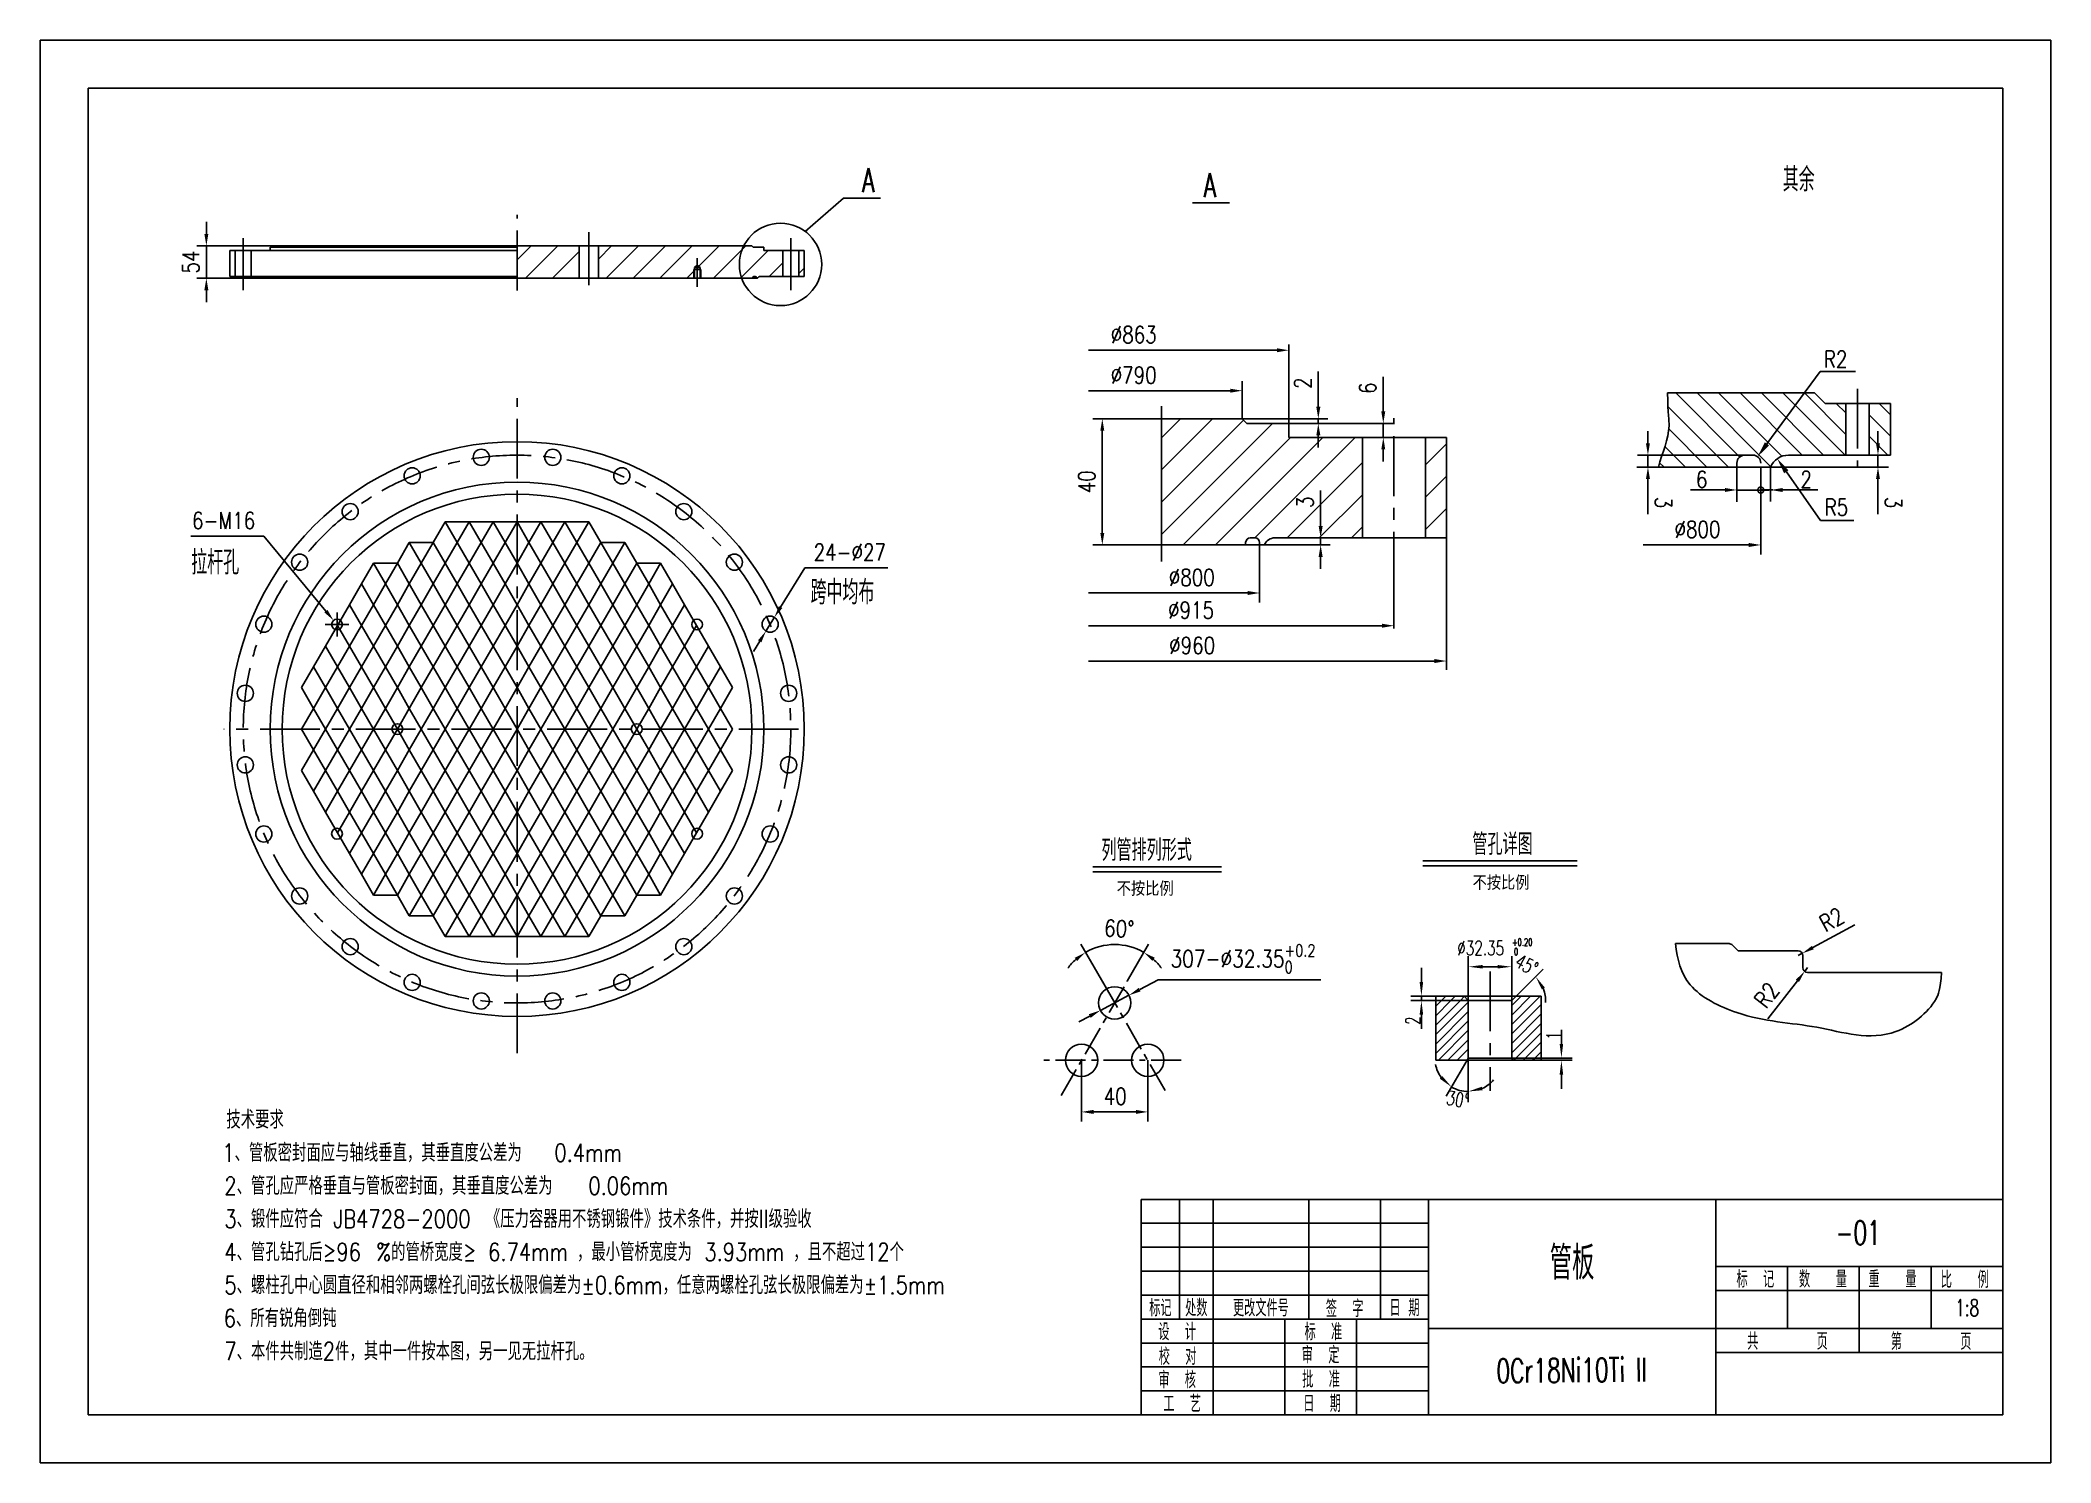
# Model space of a CAD drawing. Header units: millimetres. Extents: x -80 to 3280, y -80 to 2296.
import ezdxf
from ezdxf.enums import TextEntityAlignment as Align

# ---------------------------------------------------------------- set-up
doc = ezdxf.new("R2010")
doc.units = ezdxf.units.MM
doc.header["$LTSCALE"] = 80
doc.linetypes.add('CENT2', pattern=[0.82, 0.6, -0.07, 0.08, -0.07])
doc.linetypes.add('CENTER', pattern=[2, 1.25, -0.25, 0.25, -0.25])
for name, color, linetype in [('1轮廓实线层', 7, 'Continuous'), ('2', 3, 'Continuous'), ('2细线层', 4, 'Continuous'), ('3中心线层', 1, 'CENTER'), ('5剖面线层', 2, 'Continuous'), ('6文字层', 3, 'Continuous'), ('7标注层', 4, 'Continuous'), ('C2', 1, 'CENT2'), ('CEN', 1, 'CENTER'), ('THK', 7, 'Continuous'), ('图框层', 7, 'Continuous')]:
    doc.layers.add(name, color=color, linetype=linetype)
doc.styles.add('HZ', font='txt', dxfattribs={"width": 0.7, "bigfont": 'hztxt'})
doc.styles.add('PC_TEXTSTYLE', font='romans.shx', dxfattribs={"width": 0.8, "bigfont": 'hzfs.shx'})
doc.styles.get("Standard").update_dxf_attribs({"font": 'thenor.shx', "width": 0.707, "bigfont": 'hztxt.shx'})
doc.styles.add('TH_GBDIM', font='romans.shx', dxfattribs={"width": 0.8, "bigfont": 'gbcbig.shx'})
doc.dimstyles.new('TH_GBDIM', dxfattribs={"dimscale": 8, "dimtxt": 3.5, "dimasz": 2.5, "dimexe": 2, "dimexo": 0, "dimgap": 1.5, "dimtad": 1, "dimdec": 1, "dimdsep": 46, "dimtxsty": 'TH_GBDIM', "dimcen": 2.5, "dimclrd": 130, "dimclre": 130, "dimclrt": 3, "dimadec": 0, "dimazin": 2, "dimtfac": 0.714286, "dimtdec": 1, "dimtmove": 0, "dimatfit": 3, "dimfxl": 0, "dimtolj": 1, "dimtzin": 0, "dimlwd": -1, "dimlwe": -1, "dimarcsym": 0})

msp = doc.modelspace()

# ---------------------------------------------------------------- texts
at = {"layer": '2'}
for p in [(1719.07, 866.85), (2313.72, 876.87)]:
    msp.add_text('不按比例', height=23.76, dxfattribs=at).set_placement(p)
for s, height, style, width, p in [('∅32.35', 23.76, 'HZ', 0.7, (2288.05, 767.84)), ('+0.20', 11.88, 'HZ', 0.7, (2379.66, 783.55)), ('0', 11.88, 'HZ', 0.7, (2382.93, 767.89)), ('1、管板密封面应与轴线垂直，其垂直度公差为', 30, 'PC_TEXTSTYLE', 0.8, (224.24, 422.88)), ('0.4mm', 30, 'PC_TEXTSTYLE', 0.8, (779.2, 422.88)), ('2、管孔应严格垂直与管板密封面，其垂直度公差为', 30, 'PC_TEXTSTYLE', 0.8, (227.67, 367.6)), ('0.06mm', 30, 'PC_TEXTSTYLE', 0.8, (835.96, 367.6)), ('3、锻件应符合', 30, 'PC_TEXTSTYLE', 0.8, (227.67, 312.32)), ('JB4728-2000', 30, 'PC_TEXTSTYLE', 0.8, (409.91, 312.32)), ('《压力容器用不锈钢锻件》技术条件，并按II级验收', 30, 'PC_TEXTSTYLE', 0.8, (664.77, 312.32)), ('4、管孔钻孔后≥96', 30, 'PC_TEXTSTYLE', 0.8, (227.67, 257.05)), ('%的管桥宽度≥', 30, 'PC_TEXTSTYLE', 0.8, (481.68, 257.05)), ('6.74mm', 30, 'PC_TEXTSTYLE', 0.8, (668.49, 257.05)), ('，最小管桥宽度为', 30, 'PC_TEXTSTYLE', 0.8, (817.06, 257.05)), ('3.93mm', 30, 'PC_TEXTSTYLE', 0.8, (1029.78, 257.05)), ('，且不超过12个', 30, 'PC_TEXTSTYLE', 0.8, (1178.35, 257.05)), ('5、螺柱孔中心圆直径和相邻两螺栓孔间弦长极限偏差为±0.6mm，任意两螺栓孔弦长极限偏差为±1.5mm', 30, 'PC_TEXTSTYLE', 0.8, (227.67, 201.77))]:
    msp.add_text(s, height=height, dxfattribs=dict(at, style=style, width=width)).set_placement(p)
at = {"layer": '2', "style": 'HZ', "width": 0.7}
for s, rotation, p in [('45°', 331.62065, (2382.07, 749.75)), ('2', 90, (2226.09, 651.36)), ('1', 90, (2461.1, 626.42)), ('30°', 349.76078, (2268.65, 518.53))]:
    msp.add_text(s, height=23.76, rotation=rotation, dxfattribs=at).set_placement(p)
at = {"layer": '2', "char_height": 35.64, "attachment_point": 5}
for s, insert in [('管孔详图', (2363.75, 953.1)), ('列管排列形式', (1769.11, 943.08))]:
    msp.add_mtext(s, dxfattribs=dict(at, insert=insert))
at = {"layer": '5剖面线层', "color": 3, "char_height": 28, "attachment_point": 5, "style": 'TH_GBDIM'}
for s, insert in [('%%c863', (1747.44, 1804.15)), (' %%c790', (1739.68, 1736.63)), ('\\A1; %%c800', (1836.76, 1398.75)), ('\\A1; %%c915', (1835.46, 1344.08)), ('\\A1; %%c960', (1837.38, 1285.11))]:
    msp.add_mtext(s, dxfattribs=dict(at, insert=insert))
at = {"layer": '6文字层', "style": 'PC_TEXTSTYLE'}
for s, height, width, p in [('其余', 40, 0.667, (2832.02, 2043.4)), ('A', 40, 0.667, (1293.68, 2042.06)), ('A', 40, 0.667, (1864.41, 2033.94)), ('拉杆孔', 40, 0.667, (172.41, 1403.59)), ('跨中均布', 40, 0.667, (1207.3, 1353.96)), ('技术要求', 30, 0.8, (231.1, 478.16)), ('6、所有锐角倒钝', 30, 0.8, (226.53, 146.49)), ('7、本件共制造2件，其中一件按本图，另一见无拉杆孔。', 30, 0.8, (227.67, 91.21))]:
    msp.add_text(s, height=height, dxfattribs=dict(at, width=width)).set_placement(p)
at = {"layer": '7标注层', "color": 3, "style": 'TH_GBDIM', "width": 0.8}
for s, p in [('R2', (2900.85, 1749.33)), ('R5', (2902.18, 1502))]:
    msp.add_text(s, height=27.93, dxfattribs=at).set_placement(p)
at = {"layer": '7标注层', "color": 3, "attachment_point": 5, "style": 'TH_GBDIM'}
for s, insert, char_height in [('\\A1;6{}{}', (2696.64, 1562.44), 27.93), ('\\A1;2{}{}', (2871.16, 1562.44), 27.93), (' %%c800', (2681.93, 1478.96), 27.93), ('\\A1;307-%%C32.35{\\H0.7x;\\S+0.2^ 0;}', (1930.15, 761.79), 28.35)]:
    msp.add_mtext(s, dxfattribs=dict(at, insert=insert, char_height=char_height))
at = {"layer": '7标注层', "color": 3, "char_height": 27.93, "attachment_point": 5, "rotation": 270, "style": 'TH_GBDIM'}
for insert in [(2632.7, 1523.75), (3017.12, 1523.75)]:
    msp.add_mtext('\\A1;3{}{}', dxfattribs=dict(at, insert=insert))

# ---------------------------------------------------------------- blocks, each defined once
blk = doc.blocks.new('*D6')
at = {"layer": '7标注层', "color": 130}
for p, q in [((1715.6, 688.2), (1658.9, 786.4)), ((1736.6, 724.4), (1772.3, 786.4))]:
    blk.add_line(p, q, dxfattribs=at)
for start, end in [(60, 120), (131.7852, 143.5705), (36.4295, 48.2148)]:
    blk.add_arc((1715.6, 688.2), 97.4, start, end, dxfattribs=at)
for points in [[(1648.8, 763.5), (1652.7, 758.1), (1666.9, 772.5)], [(1778.6, 758.1), (1782.5, 763.5), (1764.3, 772.5)]]:
    blk.add_solid(points, dxfattribs=at)
at = {"layer": 'Defpoints', "color": 0}
for p in [(1698.7, 784.1), (1736.6, 724.4), (1626.2, 533.3), (1812.9, 519.7), (1819.6, 508.1)]:
    blk.add_point(p, dxfattribs=at)
at = {"layer": '7标注层', "color": 3, "lineweight": 5, "insert": (1723.1, 812.1), "char_height": 28, "attachment_point": 5, "rotation": 356.5624, "style": 'TH_GBDIM'}
blk.add_mtext('\\A1;60°', dxfattribs=at)
blk = doc.blocks.new('*D7')
at = {"layer": '7标注层', "color": 130}
for p, q in [((1660.3, 592.3), (1660.3, 490)), ((1771, 592.3), (1771, 490)), ((1680.3, 506), (1751, 506))]:
    blk.add_line(p, q, dxfattribs=at)
for points in [[(1680.3, 509.4), (1680.3, 502.7), (1660.3, 506)], [(1751, 509.4), (1751, 502.7), (1771, 506)]]:
    blk.add_solid(points, dxfattribs=at)
at = {"layer": 'Defpoints', "color": 0}
for p in [(1660.3, 592.3), (1771, 592.3), (1771, 506)]:
    blk.add_point(p, dxfattribs=at)
at = {"layer": '7标注层', "color": 3, "lineweight": 5, "insert": (1716.5, 532), "char_height": 28, "attachment_point": 5, "style": 'TH_GBDIM'}
blk.add_mtext('\\A1;40', dxfattribs=at)
blk = doc.blocks.new('*D8')
at = {"layer": '5剖面线层', "color": 130}
for p, q in [((197.7, 1972.5), (197.7, 1992.5)), ((324.3, 1952.5), (181.7, 1952.5)), ((197.7, 1952.5), (197.7, 1898.5)), ((324.3, 1898.5), (181.7, 1898.5)), ((197.7, 1878.5), (197.7, 1858.5))]:
    blk.add_line(p, q, dxfattribs=at)
for points in [[(194.3, 1972.5), (201, 1972.5), (197.7, 1952.5)], [(194.3, 1878.5), (201, 1878.5), (197.7, 1898.5)]]:
    blk.add_solid(points, dxfattribs=at)
at = {"layer": 'Defpoints', "color": 0}
for p in [(324.3, 1952.5), (197.7, 1898.5), (324.3, 1898.5)]:
    blk.add_point(p, dxfattribs=at)
at = {"layer": '5剖面线层', "color": 3, "insert": (171.7, 1925.5), "char_height": 28, "attachment_point": 5, "rotation": 90, "style": 'TH_GBDIM'}
blk.add_mtext('\\A1;54', dxfattribs=at)
blk = doc.blocks.new('_DotSmall')
at = {"layer": '1轮廓实线层', "color": 0, "const_width": 0.5}
blk.add_lwpolyline([(-0.0625, 0, 1), (0.0625, 0, 1)], format="xyb", close=True, dxfattribs=at)
blk = doc.blocks.new('*D10')
at = {"layer": '5剖面线层', "color": 130}
for p, q in [((2055.9, 1683.7), (2055.9, 1742.7)), ((1928.6, 1663.7), (2071.9, 1663.7)), ((2006.6, 1655.9), (2071.9, 1655.9)), ((2055.9, 1655.9), (2055.9, 1663.7)), ((2055.9, 1635.9), (2055.9, 1615.9))]:
    blk.add_line(p, q, dxfattribs=at)
for points in [[(2052.6, 1683.7), (2059.3, 1683.7), (2055.9, 1663.7)], [(2052.6, 1635.9), (2059.3, 1635.9), (2055.9, 1655.9)]]:
    blk.add_solid(points, dxfattribs=at)
at = {"layer": 'Defpoints', "color": 0}
for p in [(1928.6, 1663.7), (2006.6, 1655.9), (2055.9, 1663.7)]:
    blk.add_point(p, dxfattribs=at)
at = {"layer": '5剖面线层', "color": 3, "insert": (2029.9, 1723.2), "char_height": 28, "attachment_point": 5, "rotation": 90, "style": 'TH_GBDIM'}
blk.add_mtext('\\A1;2', dxfattribs=at)
blk = doc.blocks.new('*D11')
at = {"layer": '5剖面线层', "color": 130}
for p, q in [((1793.7, 1663.7), (1678.9, 1663.7)), ((1694.9, 1643.7), (1694.9, 1473.1)), ((1793.7, 1453.1), (1678.9, 1453.1))]:
    blk.add_line(p, q, dxfattribs=at)
for points in [[(1691.6, 1643.7), (1698.3, 1643.7), (1694.9, 1663.7)], [(1691.6, 1473.1), (1698.3, 1473.1), (1694.9, 1453.1)]]:
    blk.add_solid(points, dxfattribs=at)
at = {"layer": 'Defpoints', "color": 0}
for p in [(1793.7, 1663.7), (1694.9, 1453.1), (1793.7, 1453.1)]:
    blk.add_point(p, dxfattribs=at)
at = {"layer": '5剖面线层', "color": 3, "insert": (1668.9, 1558.4), "char_height": 28, "attachment_point": 5, "rotation": 90, "style": 'TH_GBDIM'}
blk.add_mtext('\\A1;40', dxfattribs=at)
blk = doc.blocks.new('*D12')
at = {"layer": '5剖面线层', "color": 130}
for p, q in [((2164.5, 1675.9), (2164.5, 1733.8)), ((2071.9, 1655.9), (2180.5, 1655.9)), ((2164.5, 1632.5), (2164.5, 1655.9)), ((2080.7, 1632.5), (2180.5, 1632.5)), ((2164.5, 1612.5), (2164.5, 1592.5))]:
    blk.add_line(p, q, dxfattribs=at)
for points in [[(2161.2, 1675.9), (2167.8, 1675.9), (2164.5, 1655.9)], [(2161.2, 1612.5), (2167.8, 1612.5), (2164.5, 1632.5)]]:
    blk.add_solid(points, dxfattribs=at)
at = {"layer": 'Defpoints', "color": 0}
for p in [(2071.9, 1655.9), (2164.5, 1655.9), (2080.7, 1632.5)]:
    blk.add_point(p, dxfattribs=at)
at = {"layer": '5剖面线层', "color": 3, "insert": (2138.5, 1714.9), "char_height": 28, "attachment_point": 5, "rotation": 90, "style": 'TH_GBDIM'}
blk.add_mtext('\\A1;6', dxfattribs=at)
blk = doc.blocks.new('*D13')
at = {"layer": '7标注层', "color": 130}
for p, q in [((1157.4, 1349.2), (1197.6, 1414.9)), ((1197.6, 1414.9), (1336.5, 1414.9)), ((1132.8, 1309.1), (1146.9, 1332.1)), ((1122.4, 1292.1), (1112, 1275))]:
    blk.add_line(p, q, dxfattribs=at)
for points in [[(1154.5, 1350.9), (1160.2, 1347.5), (1146.9, 1332.1)], [(1119.6, 1293.8), (1125.2, 1290.3), (1132.8, 1309.1)]]:
    blk.add_solid(points, dxfattribs=at)
at = {"layer": 'Defpoints', "color": 0}
for p in [(1146.9, 1332.1), (1132.8, 1309.1)]:
    blk.add_point(p, dxfattribs=at)
at = {"layer": '7标注层', "color": 3, "insert": (1273, 1440.9), "char_height": 28, "attachment_point": 5, "style": 'TH_GBDIM'}
blk.add_mtext('\\A1;24-∅27', dxfattribs=at)
blk = doc.blocks.new('*D14')
at = {"layer": '5剖面线层', "color": 130}
for p, q in [((2059.8, 1484.8), (2059.8, 1543.8)), ((1965.7, 1453.1), (2075.8, 1453.1)), ((1983.6, 1464.8), (2075.8, 1464.8)), ((2059.8, 1453.1), (2059.8, 1464.8)), ((2059.8, 1433.1), (2059.8, 1413.1))]:
    blk.add_line(p, q, dxfattribs=at)
for points in [[(2056.5, 1484.8), (2063.2, 1484.8), (2059.8, 1464.8)], [(2056.5, 1433.1), (2063.2, 1433.1), (2059.8, 1453.1)]]:
    blk.add_solid(points, dxfattribs=at)
at = {"layer": 'Defpoints', "color": 0}
for p in [(1965.7, 1453.1), (1983.6, 1464.8), (2059.8, 1464.8)]:
    blk.add_point(p, dxfattribs=at)
at = {"layer": '5剖面线层', "color": 3, "insert": (2033.8, 1524.3), "char_height": 28, "attachment_point": 5, "rotation": 90, "style": 'TH_GBDIM'}
blk.add_mtext('\\A1;3', dxfattribs=at)
blk = doc.blocks.new('*D15')
at = {"layer": '5剖面线层', "color": 130}
for p, q in [((2952.8, 818.7), (2882.2, 780.4)), ((2857.6, 767), (2864.7, 770.9))]:
    blk.add_line(p, q, dxfattribs=at)
blk.add_solid([(2880.7, 783.3), (2883.8, 777.5), (2864.7, 770.9)], dxfattribs=at)
at = {"layer": 'Defpoints', "color": 0}
for p in [(2857.6, 767), (2864.7, 770.9)]:
    blk.add_point(p, dxfattribs=at)
at = {"layer": '5剖面线层', "color": 3, "insert": (2913.9, 827.2), "char_height": 28, "attachment_point": 5, "rotation": 28.5079, "style": 'TH_GBDIM'}
blk.add_mtext('\\A1;R2', dxfattribs=at)
blk = doc.blocks.new('*D16')
at = {"layer": '5剖面线层', "color": 130}
for p, q in [((2873.6, 747), (2868.7, 740.7)), ((2807.4, 661.4), (2856.5, 724.9))]:
    blk.add_line(p, q, dxfattribs=at)
blk.add_solid([(2853.9, 726.9), (2859.2, 722.9), (2868.7, 740.7)], dxfattribs=at)
at = {"layer": 'Defpoints', "color": 0}
for p in [(2868.7, 740.7), (2873.6, 747)]:
    blk.add_point(p, dxfattribs=at)
at = {"layer": '5剖面线层', "color": 3, "insert": (2805.3, 701.1), "char_height": 28, "attachment_point": 5, "rotation": 52.2963, "style": 'TH_GBDIM'}
blk.add_mtext('\\A1;R2', dxfattribs=at)
blk = doc.blocks.new('*D17')
at = {"layer": '7标注层', "color": 130}
for p, q in [((293.5, 1467.7), (171.6, 1467.7)), ((397.4, 1342.4), (293.5, 1467.7)), ((396, 1320.1), (436, 1320.1)), ((416, 1300.1), (416, 1340.1))]:
    blk.add_line(p, q, dxfattribs=at)
blk.add_solid([(400, 1344.6), (394.9, 1340.3), (410.2, 1327)], dxfattribs=at)
at = {"layer": 'Defpoints', "color": 0}
for p in [(410.2, 1327), (421.7, 1313.2)]:
    blk.add_point(p, dxfattribs=at)
at = {"layer": '7标注层', "color": 3, "insert": (226.6, 1493.7), "char_height": 28, "attachment_point": 5, "style": 'TH_GBDIM'}
blk.add_mtext('\\A1;6-M16', dxfattribs=at)
blk = doc.blocks.new('PC_TITLE_BLOCK')
at = {"layer": '1轮廓实线层'}
for p, q in [((-180, 0), (-180, 45)), ((-180, 0), (-180, 45)), ((-180, 45), (0, 45)), ((-172, 20), (-172, 45)), ((-165, 20), (-165, 45)), ((-145, 20), (-145, 45)), ((-130, 20), (-130, 45)), ((-120, 0), (-120, 45)), ((-60, 0), (-60, 45)), ((-60, 31), (0, 31)), ((-45, 18), (-45, 31)), ((-30, 13), (-30, 31)), ((-15, 18), (-15, 31)), ((-60, 26), (0, 26)), ((-180, 25), (-120, 25)), ((-180, 20), (-120, 20)), ((-165, 0), (-165, 20)), ((-150, 0), (-150, 20)), ((-135, 0), (-135, 20)), ((-120, 18), (0, 18)), ((-60, 13), (0, 13)), ((-180, 0), (0, 0))]:
    blk.add_line(p, q, dxfattribs=at)
at = {"layer": '2细线层'}
for p, q in [((-180, 40), (-120, 40)), ((-180, 35), (-120, 35)), ((-180, 30), (-120, 30)), ((-180, 15), (-120, 15)), ((-180, 10), (-120, 10)), ((-180, 5), (-120, 5))]:
    blk.add_line(p, q, dxfattribs=at)
at = {"layer": '图框层'}
blk.add_line((0, 0), (0, 45), dxfattribs=at)
at = {"style": 'PC_TEXTSTYLE', "flags": 1}
blk.add_attdef('图纸张数', (0, 0), '', height=5, dxfattribs=at)
at = {"layer": '6文字层', "style": 'PC_TEXTSTYLE', "width": 0.667}
for s, p in [('标  记 ', (-50.92, 28.5)), (' 数   量 ', (-37.59, 28.5)), (' 重   量 ', (-23.06, 28.5)), (' 比   例 ', (-7.96, 28.41)), ('标记', (-176, 22.5)), ('处数', (-168.5, 22.5)), (' 更改文件号 ', (-155, 22.5)), (' 签  字 ', (-137.51, 22.37)), (' 日 期 ', (-125, 22.5)), (' 设  计 ', (-172.5, 17.5)), ('标  准', (-141.95, 17.5)), ('共       页', (-45, 15.5)), ('第       页', (-15, 15.5)), (' 校  对 ', (-172.4, 12.37)), (' 审  定 ', (-142.53, 12.68)), (' 审  核 ', (-172.5, 7.5)), ('批  准', (-142.43, 7.6)), ('工  艺', (-171.46, 2.5)), (' 日  期 ', (-142.22, 2.5))]:
    blk.add_text(s, height=3.5, dxfattribs=at).set_placement(p, align=Align.MIDDLE)
at = {"layer": '6文字层', "style": 'PC_TEXTSTYLE', "flags": 8}
for tag, height, width, p, p2 in [('图样代号', 5, 2.176994, (-56.96, 35.53), (-3.51, 35.53)), ('图样名称', 7, 1.548666, (-116.78, 28.23), (-63.22, 28.23)), ('标记', 3.5, 1.652109, (-58.41, 20.51), (-45.88, 20.51)), ('数量', 3.5, 1.631196, (-43.41, 20.51), (-30.88, 20.51)), ('重量', 3.5, 1.481707, (-28.88, 20.51), (-16.35, 20.51)), ('比例', 3.5, 1.468426, (-13.53, 20.62), (-1.42, 20.62)), ('设计', 3.5, 1.504878, (-163.77, 15.45), (-151.09, 15.45)), ('标准', 3.5, 1.649181, (-133.59, 15.31), (-120.98, 15.31)), ('共几页', 3.5, 0.782855, (-49.76, 13.35), (-39.88, 13.35)), ('第几页', 3.5, 0.776067, (-19.69, 13.35), (-9.9, 13.35)), ('校对', 3.5, 1.480507, (-163.77, 10.48), (-151.09, 10.48)), ('审定', 3.5, 1.494807, (-133.8, 10.61), (-121.11, 10.61)), ('审核', 3.5, 1.511058, (-163.87, 5.38), (-151.09, 5.38)), ('批准', 3.5, 1.494711, (-133.7, 5.38), (-121.11, 5.38)), ('工艺', 3.5, 1.714137, (-163.87, 0.41), (-151.09, 0.41)), ('日期', 3.5, 1.546165, (-134.08, 0.41), (-121.11, 0.41))]:
    blk.add_attdef(tag, text='', height=height, dxfattribs=dict(at, width=width)).set_placement(p, p2, align=Align.FIT)
at = {"layer": '6文字层', "style": 'PC_TEXTSTYLE', "width": 0.986205, "flags": 8}
blk.add_attdef('产品名称或材料标记', text='', height=5, rotation=0.4655, dxfattribs=at).set_placement((-117.65, 6.59), (-62.48, 7.04), align=Align.FIT)

# ---------------------------------------------------------------- dimensions: what is measured, and where the dimension line sits
at = {"layer": '5剖面线层'}
dim = msp.add_linear_dim(base=(197.66, 1898.53), p1=(324.33, 1952.53), p2=(324.33, 1898.53), angle=90, dimstyle='TH_GBDIM', dxfattribs=at)
dim.commit()
dim.dimension.update_dxf_attribs({"geometry": '*D8', "text_midpoint": (197.66, 1925.53), "dimtype": 160})
for base, p1, p2, text, picture, middle in [((2055.92, 1663.74), (2006.63, 1655.94), (1928.63, 1663.74), '2', '*D10', (2029.92, 1723.2)), ((2164.5, 1655.94), (2080.73, 1632.54), (2071.92, 1655.94), '6', '*D12', (2138.5, 1714.87)), ((1694.92, 1453.14), (1793.72, 1663.74), (1793.72, 1453.14), '40', '*D11', (1668.92, 1558.44)), ((2059.83, 1464.84), (1965.68, 1453.14), (1983.55, 1464.84), '3', '*D14', (2033.83, 1524.3))]:
    dim = msp.add_linear_dim(base=base, p1=p1, p2=p2, angle=90, text=text, dimstyle='TH_GBDIM', dxfattribs=at)
    dim.commit()
    dim.dimension.update_dxf_attribs({"geometry": picture, "text_midpoint": middle})
for center, mpoint, picture, middle in [((2857.64, 767.04), (2864.67, 770.86), '*D15', (2913.89, 827.18)), ((2873.64, 747.04), (2868.75, 740.71), '*D16', (2805.29, 701.13))]:
    dim = msp.add_radius_dim(center=center, mpoint=mpoint, text='R2', dimstyle='TH_GBDIM', dxfattribs=at)
    dim.commit()
    dim.dimension.update_dxf_attribs({"geometry": picture, "text_midpoint": middle})
at = {"layer": '7标注层'}
for p1, p2, text, override, picture, middle in [((421.7, 1313.19), (410.21, 1327.04), '6-M16', {"dimtoh": 1, "dimtofl": 0, "dimatfit": 0}, '*D17', (226.57, 1467.74)), ((1132.83, 1309.11), (1146.92, 1332.14), '24-<>', {"dimtoh": 1, "dimatfit": 0}, '*D13', (1273.02, 1414.9))]:
    dim = msp.add_diameter_dim_2p(p1=p1, p2=p2, text=text, dimstyle='TH_GBDIM', override=override, dxfattribs=at)
    dim.commit()
    dim.dimension.update_dxf_attribs({"geometry": picture, "text_midpoint": middle, "dimtype": 163})
at = {"layer": '7标注层', "color": 7, "lineweight": 5}
dim = msp.add_angular_dim_2l(base=(1698.7, 784.09), line1=((1626.23, 533.34), (1736.56, 724.44)), line2=((1819.59, 508.08), (1812.86, 519.74)), dimstyle='TH_GBDIM', override={"dimadec": 1}, dxfattribs=at)
dim.commit()
dim.dimension.update_dxf_attribs({"geometry": '*D6', "text_midpoint": (1721.46, 785.39), "dimtype": 162})
dim = msp.add_linear_dim(base=(1770.97, 506.03), p1=(1660.27, 592.29), p2=(1770.97, 592.29), text='40', dimstyle='TH_GBDIM', dxfattribs=at)
dim.commit()
dim.dimension.update_dxf_attribs({"geometry": '*D7', "text_midpoint": (1716.45, 506.03), "dimtype": 160})

# ---------------------------------------------------------------- hatches: boundary and pattern name
at = {"layer": '5剖面线层'}
h = msp.add_hatch(dxfattribs=at)
h.set_pattern_fill('ANSI31', color=256, scale=10, style=0)
h.paths.add_polyline_path([(1160.87, 1941.53), (1148.33, 1941.53), (1148.33, 1944.53), (1129.33, 1944.53), (1129.33, 1950.53), (1111.33, 1950.53), (1109.33, 1952.53), (852.83, 1952.53), (852.83, 1898.53), (1012.04, 1898.53), (1012.04, 1912.79), (1013.32, 1912.79), (1013.32, 1916.66), (1018.1, 1920.03), (1022.88, 1916.66), (1022.88, 1912.79), (1024.16, 1912.79), (1024.16, 1898.53), (1110.83, 1898.53), (1110.83, 1899.53, -0.4142136), (1112.83, 1901.53), (1114.83, 1901.53, -0.4142136), (1116.83, 1899.53), (1116.83, 1898.53), (1118.83, 1898.53, -0.2982166), (1123.41, 1901.53), (1160.87, 1901.53)])
h.paths.add_polyline_path([(820.83, 1952.53), (716.83, 1952.53), (716.83, 1898.53), (820.83, 1898.53)])
h.paths.add_polyline_path([(1196.87, 1941.53), (1187.87, 1941.53), (1187.87, 1901.53), (1196.87, 1901.53)])
h = msp.add_hatch(dxfattribs=at)
h.set_pattern_fill('ANSI31', color=256, scale=12, style=0)
h.paths.add_polyline_path([(2129.67, 1632.54), (2006.63, 1632.54), (2006.63, 1655.94), (1936.43, 1655.94), (1928.63, 1663.74), (1793.72, 1663.74), (1793.72, 1453.14), (1934.48, 1453.14), (1934.48, 1457.04, -0.4142136), (1942.28, 1464.84), (1950.08, 1464.84, -0.4142136), (1957.88, 1457.04), (1957.88, 1453.14), (1965.68, 1453.14, -0.2982166), (1983.55, 1464.84), (2129.67, 1464.84)])
h.paths.add_polyline_path([(2012.83, 1509.84), (2012.83, 1538.77), (2054.83, 1538.77), (2054.83, 1509.84)], flags=24)
h = msp.add_hatch(dxfattribs=at)
h.set_pattern_fill('ANSI31', color=256, scale=12, style=0)
h.set_pattern_definition([(45, (163.397, 0), (-26.94077, 26.94077), [])])
h.paths.add_polyline_path([(2270.07, 1620.84), (2234.97, 1620.84), (2234.97, 1464.84), (2270.07, 1464.84)])

# ---------------------------------------------------------------- linework, layer by layer
at = {"color": 130}
for p, q in [((2894.83, 1742.43), (2805.73, 1621.81)), ((2894.83, 1742.43), (2953.79, 1742.43)), ((2895.05, 1493.86), (2838.06, 1575.22)), ((2950.7, 1493.86), (2895.05, 1493.86))]:
    msp.add_line(p, q, dxfattribs=at)
msp.add_line((2858.51, 1706.86), (2639.27, 1706.86))
for points in [[(2809.3, 1619.18), (2802.17, 1624.45), (2789.93, 1600.42)], [(2841.69, 1577.76), (2834.43, 1572.67), (2822.8, 1597)]]:
    msp.add_solid(points, dxfattribs=at)
at = {"layer": '1轮廓实线层'}
for p, q in [((0, 0), (0, 2216)), ((3200, 2216), (0, 2216)), ((3200, 2216), (3200, 0)), ((716.83, 1950.53), (304.33, 1950.53)), ((304.33, 1950.53), (304.33, 1944.53)), ((322.33, 1950.53), (324.33, 1952.53)), ((716.83, 1952.53), (324.33, 1952.53)), ((716.83, 1952.53), (1109.33, 1952.53)), ((820.83, 1898.53), (820.83, 1952.53)), ((852.83, 1898.53), (852.83, 1952.53)), ((1111.33, 1950.53), (1109.33, 1952.53)), ((1111.33, 1950.53), (1129.33, 1950.53)), ((1129.33, 1950.53), (1129.33, 1944.53)), ((716.83, 1944.53), (236.78, 1944.53)), ((236.78, 1901.53), (236.78, 1944.53)), ((245.78, 1901.53), (245.78, 1944.53)), ((272.78, 1901.53), (272.78, 1944.53)), ((1129.33, 1944.53), (1196.87, 1944.53)), ((1160.87, 1901.53), (1160.87, 1944.53)), ((1187.87, 1901.53), (1187.87, 1944.53)), ((1196.87, 1901.53), (1196.87, 1944.53)), ((716.83, 1901.53), (236.78, 1901.53)), ((716.83, 1898.53), (314.83, 1898.53)), ((716.83, 1898.53), (1118.83, 1898.53)), ((1110.83, 1899.53), (1110.83, 1898.53)), ((1114.83, 1901.53), (1112.83, 1901.53)), ((1116.83, 1899.53), (1116.83, 1898.53)), ((1123.41, 1901.53), (1196.87, 1901.53)), ((2885.39, 1706.86), (2858.51, 1706.86)), ((2903, 1689.28), (2885.39, 1706.86)), ((3012.21, 1689.28), (2903, 1689.28)), ((2937.46, 1689.28), (2937.46, 1603.02)), ((2976.38, 1689.28), (2976.38, 1603.02)), ((3012.21, 1603.02), (3012.21, 1689.28)), ((1793.72, 1663.74), (1928.63, 1663.74)), ((1936.43, 1655.94), (1928.63, 1663.74)), ((1936.43, 1655.94), (2006.63, 1655.94)), ((2006.63, 1655.94), (2006.63, 1632.54)), ((2006.63, 1632.54), (2270.07, 1632.54)), ((2129.67, 1464.84), (2129.67, 1632.54)), ((2234.97, 1464.84), (2234.97, 1632.54)), ((2270.07, 1464.84), (2270.07, 1632.54)), ((2624.27, 1583.07), (2755.43, 1583.07)), ((2755.43, 1590.79), (2755.43, 1583.07)), ((2767.09, 1603.02), (2782.03, 1603.02)), ((2795.33, 1583.07), (2811.4, 1583.07)), ((2841.88, 1603.02), (3012.21, 1603.02)), ((1793.72, 1453.14), (1965.68, 1453.14)), ((1934.48, 1457.04), (1934.48, 1453.14)), ((1950.08, 1464.84), (1942.28, 1464.84)), ((1957.88, 1457.04), (1957.88, 1453.14)), ((1983.55, 1464.84), (2270.07, 1464.84)), ((2653.07, 787.04), (2742.33, 787.04)), ((2757.64, 775.04), (2747.99, 784.7)), ((2757.64, 775.04), (2857.64, 775.04)), ((2865.64, 767.04), (2865.64, 747.04)), ((2873.64, 739.04), (3097.42, 739.04)), ((0, 0), (3200, 0))]:
    msp.add_line(p, q, dxfattribs=at)
for centre, radius in [((716.87, 1145.48), 480), ((657.06, 1599.39), 13.5), ((776.6, 1599.39), 13.5), ((541.59, 1568.45), 13.5), ((892.06, 1568.45), 13.5), ((716.83, 1145.39), 412.5), ((716.83, 1145.39), 392.5), ((438.07, 1508.68), 13.5), ((995.58, 1508.68), 13.5), ((353.54, 1424.15), 13.5), ((1080.11, 1424.15), 13.5), ((293.77, 1320.63), 13.5), ((1139.88, 1320.63), 13.5), ((262.83, 1205.16), 13.5), ((1170.82, 1205.16), 13.5), ((262.83, 1085.62), 13.5), ((1170.82, 1085.62), 13.5), ((293.77, 970.16), 13.5), ((1139.88, 970.16), 13.5), ((353.54, 866.64), 13.5), ((1080.11, 866.64), 13.5), ((438.07, 782.11), 13.5), ((995.58, 782.11), 13.5), ((541.59, 722.34), 13.5), ((892.06, 722.34), 13.5), ((1715.62, 688.16), 27), ((657.06, 691.4), 13.5), ((776.6, 691.4), 13.5), ((1660.27, 592.29), 27), ((1770.97, 592.29), 27)]:
    msp.add_circle(centre, radius, dxfattribs=at)
for centre, radius, start, end in [((310.24, 1896.53), 5, 23.57818, 90), ((1112.83, 1899.53), 2, 90, 180), ((1114.83, 1899.53), 2, 0, 90), ((1123.41, 1896.53), 5, 90, 156.42182), ((2768.73, 1589.72), 13.3, 90, 180), ((2782.03, 1589.72), 13.3, 0, 90), ((2841.88, 1569.77), 33.25, 90, 156.42182), ((1942.28, 1457.04), 7.8, 90, 180), ((1950.08, 1457.04), 7.8, 0, 90), ((1983.55, 1445.34), 19.5, 90, 156.42182), ((2742.33, 779.04), 8, 45, 90), ((2857.64, 767.04), 8, 0, 90), ((2873.64, 747.04), 8, 180, 270)]:
    msp.add_arc(centre, radius, start, end, dxfattribs=at)
at = {"layer": '2'}
for p, q in [((1013.32, 1916.66), (1018.1, 1920.03)), ((1013.32, 1906.89), (1013.32, 1916.66)), ((1013.32, 1916.66), (1018.1, 1916.66)), ((1022.88, 1916.66), (1018.1, 1920.03)), ((1022.88, 1916.66), (1018.1, 1916.66)), ((1022.88, 1906.89), (1022.88, 1916.66)), ((1012.04, 1898.53), (1012.04, 1912.79)), ((1012.04, 1912.79), (1018.1, 1912.79)), ((1013.32, 1906.89), (1013.32, 1898.53)), ((1024.16, 1912.79), (1018.1, 1912.79)), ((1022.88, 1906.89), (1022.88, 1898.53)), ((1024.16, 1898.53), (1024.16, 1912.79)), ((2228.18, 722.94), (2228.18, 746.7)), ((2306.55, 692.05), (2306.55, 766.3)), ((2355.5, 748.48), (2330.31, 748.48)), ((2379.26, 692.05), (2379.26, 766.3)), ((2379.26, 699.18), (2379.26, 766.3)), ((2386.39, 699.18), (2431.76, 744.56)), ((2299.42, 699.18), (2210.36, 699.18)), ((2306.55, 692.05), (2210.36, 692.05)), ((2228.18, 699.18), (2228.18, 692.05)), ((2252.13, 699.18), (2428.34, 699.18)), ((2252.13, 592.26), (2252.13, 699.18)), ((2252.13, 698.13), (2253.18, 699.18)), ((2252.13, 650.88), (2293.3, 692.05)), ((2252.13, 682.38), (2261.8, 692.05)), ((2252.13, 666.63), (2277.55, 692.05)), ((2252.13, 635.13), (2306.55, 689.55)), ((2252.13, 619.38), (2306.55, 673.8)), ((2261.8, 692.05), (2268.93, 699.18)), ((2277.55, 692.05), (2284.68, 699.18)), ((2293.3, 692.05), (2299.93, 698.68)), ((2306.55, 692.05), (2299.42, 699.18)), ((2306.55, 692.05), (2306.55, 595.82)), ((2342.9, 692.05), (2306.55, 692.05)), ((2342.9, 692.05), (2379.26, 692.05)), ((2379.26, 692.05), (2386.39, 699.18)), ((2379.26, 683.5), (2394.94, 699.18)), ((2379.26, 667.75), (2410.69, 699.18)), ((2379.26, 652), (2426.44, 699.18)), ((2379.26, 692.05), (2379.26, 595.82)), ((2379.26, 636.25), (2428.34, 685.33)), ((2428.34, 699.18), (2428.34, 592.26)), ((2228.18, 668.29), (2228.18, 644.53)), ((2252.13, 603.63), (2306.55, 658.05)), ((2256.51, 592.26), (2306.55, 642.3)), ((2379.26, 620.5), (2428.34, 669.58)), ((2379.26, 604.75), (2428.34, 653.83)), ((2462.18, 619.58), (2462.18, 643.34)), ((2272.27, 592.26), (2306.55, 626.55)), ((2288.02, 592.26), (2306.55, 610.8)), ((2386.08, 595.82), (2428.34, 638.08)), ((2401.84, 595.82), (2428.34, 622.33)), ((2417.59, 595.82), (2428.34, 606.58)), ((2252.13, 592.26), (2428.34, 592.26)), ((2304.49, 592.26), (2269.79, 532.16)), ((2303.77, 592.26), (2305.49, 593.98)), ((2306.55, 595.82), (2304.49, 592.26)), ((2306.55, 595.82), (2306.55, 522.31)), ((2342.9, 595.82), (2306.55, 595.82)), ((2342.9, 595.82), (2379.26, 595.82)), ((2379.26, 595.82), (2480, 595.82)), ((2379.26, 595.82), (2381.31, 592.26)), ((2381.31, 592.26), (2480, 592.26)), ((2382.52, 592.26), (2386.08, 595.82)), ((2398.27, 592.26), (2401.84, 595.82)), ((2414.02, 592.26), (2417.59, 595.82)), ((2462.18, 568.5), (2462.18, 544.74))]:
    msp.add_line(p, q, dxfattribs=at)
for points in [[(2306.55, 748.48, 0, 5.94, 0), (2330.31, 748.48, 5.94, 5.94, 0)], [(2379.26, 748.48, 0, 5.94, 0), (2355.5, 748.48, 5.94, 5.94, 0)], [(2228.18, 699.18, 0, 5.94, 0), (2228.18, 722.94, 5.94, 5.94, 0)], [(2419.16, 731.96, 0, 5.94, 0), (2432.05, 711.99, 5.94, 5.94, 0)], [(2228.18, 692.05, 0, 5.94, 0), (2228.18, 668.29, 5.94, 5.94, 0)], [(2462.18, 595.82, 0, 5.94, 0), (2462.18, 619.58, 5.94, 5.94, 0)], [(2462.18, 592.26, 0, 5.94, 0), (2462.18, 568.5, 5.94, 5.94, 0)], [(2278.7, 547.59, 0, 5.94, 0), (2261.13, 563.58, 5.94, 5.94, 0)], [(2306.55, 540.13, 0, 5.94, 0), (2329.76, 545.19, 5.94, 5.94, 0)]]:
    msp.add_lwpolyline(points, format="xyseb", dxfattribs=at)
for centre, radius, start, end in [((2379.26, 692.05), 56.43, 356.38772, 20.69386), ((2306.55, 595.82), 55.7, 190.73796, 215.36898), ((2306.55, 595.82), 55.7, 240, 270), ((2306.55, 595.82), 55.7, 294.63102, 319.26204)]:
    msp.add_arc(centre, radius, start, end, dxfattribs=at)
at = {"layer": '2细线层'}
for p, q in [((-80, -80), (-80, 2296)), ((3280, 2296), (-80, 2296)), ((3280, 2296), (3280, -80)), ((-80, -80), (3280, -80))]:
    msp.add_line(p, q, dxfattribs=at)
msp.add_open_spline([(2639.27, 1706.86), (2640.6, 1670.31), (2646.16, 1639.38), (2630.5, 1606.92), (2624.27, 1583.07)], degree=3, knots=[12.7817829, 12.7817829, 12.7817829, 12.7817829, 17.2761444, 28.1828164, 28.1828164, 28.1828164, 28.1828164], dxfattribs=at)
at = {"layer": '3中心线层'}
for p, q in [((716.83, 1878.11), (716.83, 2004.49)), ((259.28, 1878.43), (259.28, 1965.13)), ((836.83, 1975.24), (836.83, 1886.78)), ((1174.37, 1878.43), (1174.37, 1965.13)), ((2956.92, 1713.87), (2956.92, 1582.36)), ((716.83, 603.87), (716.83, 1698.41)), ((2182.32, 1374.75), (2182.32, 1664.68)), ((2342.9, 740.68), (2342.9, 541.34))]:
    msp.add_line(p, q, dxfattribs=at)
at = {"layer": '3中心线层', "ltscale": 0.5}
for p, q in [((1626.23, 533.34), (1736.56, 724.44)), ((1800.14, 541.76), (1694.67, 724.44)), ((1826.82, 592.29), (1597.18, 592.29))]:
    msp.add_line(p, q, dxfattribs=at)
at = {"layer": '3中心线层'}
msp.add_circle((716.87, 1145.48), 457.5, dxfattribs=at)
at = {"layer": '5剖面线层'}
for p, q in [((820.83, 1925.53), (820.83, 1925.53)), ((2640.3, 1683.92), (2741.15, 1583.07)), ((2653.2, 1706.86), (2760.16, 1599.89)), ((2689.03, 1706.86), (2811.85, 1584.04)), ((2724.86, 1706.86), (2830.65, 1601.07)), ((2760.69, 1706.86), (2864.53, 1603.02)), ((2796.52, 1706.86), (2900.36, 1603.02)), ((2832.35, 1706.86), (2936.19, 1603.02)), ((2868.18, 1706.86), (2937.46, 1637.58)), ((2921.59, 1689.28), (2937.46, 1673.41)), ((2993.26, 1689.28), (3012.21, 1670.32)), ((2641.72, 1646.67), (2705.32, 1583.07)), ((2976.38, 1670.32), (3012.21, 1634.49)), ((2635.09, 1617.47), (2669.49, 1583.07)), ((2976.38, 1634.49), (3007.85, 1603.02)), ((2626.33, 1590.4), (2633.66, 1583.07))]:
    msp.add_line(p, q, dxfattribs=at)
at = {"layer": '5剖面线层', "color": 130}
for p, q in [((2006.63, 1655.94), (2006.63, 1787.73)), ((1986.63, 1778.15), (1671.79, 1778.15)), ((1928.63, 1663.74), (1928.63, 1726.63)), ((1908.63, 1710.63), (1671.79, 1710.63)), ((2795.33, 1526.15), (2795.33, 1436.96)), ((1957.88, 1453.14), (1957.88, 1356.75)), ((2182.32, 1464.84), (2182.32, 1313.41)), ((2270.07, 1464.84), (2270.07, 1244.63)), ((2775.33, 1452.96), (2598.59, 1452.96)), ((1937.88, 1372.75), (1671.79, 1372.75)), ((2162.32, 1318.08), (1671.79, 1318.08)), ((2250.07, 1259.11), (1671.79, 1259.11))]:
    msp.add_line(p, q, dxfattribs=at)
at = {"layer": '5剖面线层'}
msp.add_open_spline([(2653.07, 787.04), (2655.59, 760.74), (2668.43, 710.55), (2775.91, 656.61), (2888.26, 654.58), (3003.43, 615), (3082.81, 677.4), (3095.29, 709.71), (3097.42, 739.04)], degree=3, knots=[20.1235738, 20.1235738, 20.1235738, 20.1235738, 56.7700416, 98.3785817, 165.826478, 233.1121, 273.4544794, 285.7880075, 285.7880075, 285.7880075, 285.7880075], dxfattribs=at)
at = {"layer": '5剖面线层', "color": 130}
for points in [[(1986.63, 1781.49), (1986.63, 1774.82), (2006.63, 1778.15)], [(1908.63, 1713.96), (1908.63, 1707.3), (1928.63, 1710.63)], [(2775.33, 1456.3), (2775.33, 1449.63), (2795.33, 1452.96)], [(1937.88, 1376.08), (1937.88, 1369.42), (1957.88, 1372.75)], [(2162.32, 1321.41), (2162.32, 1314.74), (2182.32, 1318.08)], [(2250.07, 1262.44), (2250.07, 1255.77), (2270.07, 1259.11)]]:
    msp.add_solid(points, dxfattribs=at)
at = {"layer": '6文字层'}
for p, q in [((1198.18, 1976.79), (1262.38, 2032.31)), ((1262.38, 2032.31), (1324.43, 2032.31)), ((1845.62, 2024.2), (1907.68, 2024.2)), ((1793.72, 1684.52), (1793.72, 1425.47)), ((576.83, 1457.16), (596.83, 1491.8)), ((576.83, 1457.16), (596.83, 1491.8)), ((576.83, 1457.16), (596.83, 1491.8)), ((596.83, 1491.8), (636.83, 1491.8)), ((616.83, 1457.16), (596.83, 1491.8)), ((616.83, 1457.16), (636.83, 1491.8)), ((656.83, 1457.16), (636.83, 1491.8)), ((636.83, 1491.8), (676.83, 1491.8)), ((656.83, 1457.16), (676.83, 1491.8)), ((676.83, 1491.8), (716.83, 1491.8)), ((696.83, 1457.16), (676.83, 1491.8)), ((696.83, 1457.16), (716.83, 1491.8)), ((516.83, 1422.52), (536.83, 1457.16)), ((516.83, 1422.52), (536.83, 1457.16)), ((516.83, 1422.52), (536.83, 1457.16)), ((536.83, 1457.16), (576.83, 1457.16)), ((556.83, 1422.52), (536.83, 1457.16)), ((556.83, 1422.52), (576.83, 1457.16)), ((596.83, 1422.52), (576.83, 1457.16)), ((596.83, 1422.52), (616.83, 1457.16)), ((636.83, 1422.52), (616.83, 1457.16)), ((636.83, 1422.52), (656.83, 1457.16)), ((676.83, 1422.52), (656.83, 1457.16)), ((676.83, 1422.52), (696.83, 1457.16)), ((716.83, 1422.52), (696.83, 1457.16)), ((456.83, 1387.88), (476.83, 1422.52)), ((456.83, 1387.88), (476.83, 1422.52)), ((496.83, 1387.88), (476.83, 1422.52)), ((476.83, 1422.52), (516.83, 1422.52)), ((496.83, 1387.88), (516.83, 1422.52)), ((536.83, 1387.88), (516.83, 1422.52)), ((536.83, 1387.88), (556.83, 1422.52)), ((576.83, 1387.88), (556.83, 1422.52)), ((576.83, 1387.88), (596.83, 1422.52)), ((616.83, 1387.88), (596.83, 1422.52)), ((616.83, 1387.88), (636.83, 1422.52)), ((656.83, 1387.88), (636.83, 1422.52)), ((656.83, 1387.88), (676.83, 1422.52)), ((696.83, 1387.88), (676.83, 1422.52)), ((696.83, 1387.88), (716.83, 1422.52)), ((436.83, 1353.24), (456.83, 1387.88)), ((436.83, 1353.24), (456.83, 1387.88)), ((476.83, 1353.24), (456.83, 1387.88)), ((476.83, 1353.24), (496.83, 1387.88)), ((516.83, 1353.24), (496.83, 1387.88)), ((516.83, 1353.24), (536.83, 1387.88)), ((556.83, 1353.24), (536.83, 1387.88)), ((556.83, 1353.24), (576.83, 1387.88)), ((596.83, 1353.24), (576.83, 1387.88)), ((596.83, 1353.24), (616.83, 1387.88)), ((636.83, 1353.24), (616.83, 1387.88)), ((636.83, 1353.24), (656.83, 1387.88)), ((676.83, 1353.24), (656.83, 1387.88)), ((676.83, 1353.24), (696.83, 1387.88)), ((716.83, 1353.24), (696.83, 1387.88)), ((416.83, 1318.6), (436.83, 1353.24)), ((416.83, 1318.6), (436.83, 1353.24)), ((456.83, 1318.6), (436.83, 1353.24)), ((456.83, 1318.6), (476.83, 1353.24)), ((496.83, 1318.6), (476.83, 1353.24)), ((496.83, 1318.6), (516.83, 1353.24)), ((536.83, 1318.6), (516.83, 1353.24)), ((536.83, 1318.6), (556.83, 1353.24)), ((576.83, 1318.6), (556.83, 1353.24)), ((576.83, 1318.6), (596.83, 1353.24)), ((616.83, 1318.6), (596.83, 1353.24)), ((616.83, 1318.6), (636.83, 1353.24)), ((656.83, 1318.6), (636.83, 1353.24)), ((656.83, 1318.6), (676.83, 1353.24)), ((696.83, 1318.6), (676.83, 1353.24)), ((696.83, 1318.6), (716.83, 1353.24)), ((396.83, 1283.96), (416.83, 1318.6)), ((396.83, 1283.96), (416.83, 1318.6)), ((436.83, 1283.96), (416.83, 1318.6)), ((436.83, 1283.96), (456.83, 1318.6)), ((476.83, 1283.96), (456.83, 1318.6)), ((476.83, 1283.96), (496.83, 1318.6)), ((516.83, 1283.96), (496.83, 1318.6)), ((516.83, 1283.96), (536.83, 1318.6)), ((556.83, 1283.96), (536.83, 1318.6)), ((556.83, 1283.96), (576.83, 1318.6)), ((596.83, 1283.96), (576.83, 1318.6)), ((596.83, 1283.96), (616.83, 1318.6)), ((636.83, 1283.96), (616.83, 1318.6)), ((636.83, 1283.96), (656.83, 1318.6)), ((676.83, 1283.96), (656.83, 1318.6)), ((676.83, 1283.96), (696.83, 1318.6)), ((716.83, 1283.96), (696.83, 1318.6)), ((376.83, 1249.32), (396.83, 1283.96)), ((376.83, 1249.32), (396.83, 1283.96)), ((416.83, 1249.32), (396.83, 1283.96)), ((416.83, 1249.32), (436.83, 1283.96)), ((456.83, 1249.32), (436.83, 1283.96)), ((456.83, 1249.32), (476.83, 1283.96)), ((496.83, 1249.32), (476.83, 1283.96)), ((496.83, 1249.32), (516.83, 1283.96)), ((536.83, 1249.32), (516.83, 1283.96)), ((536.83, 1249.32), (556.83, 1283.96)), ((576.83, 1249.32), (556.83, 1283.96)), ((576.83, 1249.32), (596.83, 1283.96)), ((616.83, 1249.32), (596.83, 1283.96)), ((616.83, 1249.32), (636.83, 1283.96)), ((656.83, 1249.32), (636.83, 1283.96)), ((656.83, 1249.32), (676.83, 1283.96)), ((696.83, 1249.32), (676.83, 1283.96)), ((696.83, 1249.32), (716.83, 1283.96)), ((356.83, 1214.68), (376.83, 1249.32)), ((356.83, 1214.68), (376.83, 1249.32)), ((396.83, 1214.68), (376.83, 1249.32)), ((396.83, 1214.68), (416.83, 1249.32)), ((436.83, 1214.68), (416.83, 1249.32)), ((436.83, 1214.68), (456.83, 1249.32)), ((476.83, 1214.68), (456.83, 1249.32)), ((476.83, 1214.68), (496.83, 1249.32)), ((516.83, 1214.68), (496.83, 1249.32)), ((516.83, 1214.68), (536.83, 1249.32)), ((556.83, 1214.68), (536.83, 1249.32)), ((556.83, 1214.68), (576.83, 1249.32)), ((596.83, 1214.68), (576.83, 1249.32)), ((596.83, 1214.68), (616.83, 1249.32)), ((636.83, 1214.68), (616.83, 1249.32)), ((636.83, 1214.68), (656.83, 1249.32)), ((676.83, 1214.68), (656.83, 1249.32)), ((676.83, 1214.68), (696.83, 1249.32)), ((716.83, 1214.68), (696.83, 1249.32)), ((376.83, 1180.03), (356.83, 1214.68)), ((376.83, 1180.03), (396.83, 1214.68)), ((416.83, 1180.03), (396.83, 1214.68)), ((416.83, 1180.03), (436.83, 1214.68)), ((456.83, 1180.03), (436.83, 1214.68)), ((456.83, 1180.03), (476.83, 1214.68)), ((496.83, 1180.03), (476.83, 1214.68)), ((496.83, 1180.03), (516.83, 1214.68)), ((536.83, 1180.03), (516.83, 1214.68)), ((536.83, 1180.03), (556.83, 1214.68)), ((576.83, 1180.03), (556.83, 1214.68)), ((576.83, 1180.03), (596.83, 1214.68)), ((616.83, 1180.03), (596.83, 1214.68)), ((616.83, 1180.03), (636.83, 1214.68)), ((656.83, 1180.03), (636.83, 1214.68)), ((656.83, 1180.03), (676.83, 1214.68)), ((696.83, 1180.03), (676.83, 1214.68)), ((696.83, 1180.03), (716.83, 1214.68)), ((356.83, 1145.39), (376.83, 1180.03)), ((356.83, 1145.39), (376.83, 1180.03)), ((396.83, 1145.39), (376.83, 1180.03)), ((396.83, 1145.39), (416.83, 1180.03)), ((436.83, 1145.39), (416.83, 1180.03)), ((436.83, 1145.39), (456.83, 1180.03)), ((476.83, 1145.39), (456.83, 1180.03)), ((476.83, 1145.39), (496.83, 1180.03)), ((516.83, 1145.39), (496.83, 1180.03)), ((516.83, 1145.39), (536.83, 1180.03)), ((556.83, 1145.39), (536.83, 1180.03)), ((556.83, 1145.39), (576.83, 1180.03)), ((596.83, 1145.39), (576.83, 1180.03)), ((596.83, 1145.39), (616.83, 1180.03)), ((636.83, 1145.39), (616.83, 1180.03)), ((636.83, 1145.39), (656.83, 1180.03)), ((676.83, 1145.39), (656.83, 1180.03)), ((676.83, 1145.39), (696.83, 1180.03)), ((716.83, 1145.39), (696.83, 1180.03)), ((716.83, 1145.39), (736.83, 1110.75)), ((756.83, 1145.39), (736.83, 1110.75)), ((756.83, 1145.39), (776.83, 1110.75)), ((796.83, 1145.39), (776.83, 1110.75)), ((796.83, 1145.39), (816.83, 1110.75)), ((836.83, 1145.39), (816.83, 1110.75)), ((836.83, 1145.39), (856.83, 1110.75)), ((876.83, 1145.39), (856.83, 1110.75)), ((876.83, 1145.39), (896.83, 1110.75)), ((916.83, 1145.39), (896.83, 1110.75)), ((916.83, 1145.39), (936.83, 1110.75)), ((956.83, 1145.39), (936.83, 1110.75)), ((956.83, 1145.39), (976.83, 1110.75)), ((996.83, 1145.39), (976.83, 1110.75)), ((996.83, 1145.39), (1016.83, 1110.75)), ((1036.83, 1145.39), (1016.83, 1110.75)), ((1036.83, 1145.39), (1056.83, 1110.75)), ((1076.83, 1145.39), (1056.83, 1110.75)), ((1076.83, 1145.39), (1056.83, 1110.75)), ((736.83, 1110.75), (716.83, 1076.11)), ((736.83, 1110.75), (756.83, 1076.11)), ((776.83, 1110.75), (756.83, 1076.11)), ((776.83, 1110.75), (796.83, 1076.11)), ((816.83, 1110.75), (796.83, 1076.11)), ((816.83, 1110.75), (836.83, 1076.11)), ((856.83, 1110.75), (836.83, 1076.11)), ((856.83, 1110.75), (876.83, 1076.11)), ((896.83, 1110.75), (876.83, 1076.11)), ((896.83, 1110.75), (916.83, 1076.11)), ((936.83, 1110.75), (916.83, 1076.11)), ((936.83, 1110.75), (956.83, 1076.11)), ((976.83, 1110.75), (956.83, 1076.11)), ((976.83, 1110.75), (996.83, 1076.11)), ((1016.83, 1110.75), (996.83, 1076.11)), ((1016.83, 1110.75), (1036.83, 1076.11)), ((1056.83, 1110.75), (1036.83, 1076.11)), ((1056.83, 1110.75), (1076.83, 1076.11)), ((716.83, 1076.11), (736.83, 1041.47)), ((756.83, 1076.11), (736.83, 1041.47)), ((756.83, 1076.11), (776.83, 1041.47)), ((796.83, 1076.11), (776.83, 1041.47)), ((796.83, 1076.11), (816.83, 1041.47)), ((836.83, 1076.11), (816.83, 1041.47)), ((836.83, 1076.11), (856.83, 1041.47)), ((876.83, 1076.11), (856.83, 1041.47)), ((876.83, 1076.11), (896.83, 1041.47)), ((916.83, 1076.11), (896.83, 1041.47)), ((916.83, 1076.11), (936.83, 1041.47)), ((956.83, 1076.11), (936.83, 1041.47)), ((956.83, 1076.11), (976.83, 1041.47)), ((996.83, 1076.11), (976.83, 1041.47)), ((996.83, 1076.11), (1016.83, 1041.47)), ((1036.83, 1076.11), (1016.83, 1041.47)), ((1036.83, 1076.11), (1056.83, 1041.47)), ((1076.83, 1076.11), (1056.83, 1041.47)), ((1076.83, 1076.11), (1056.83, 1041.47)), ((736.83, 1041.47), (716.83, 1006.83)), ((736.83, 1041.47), (756.83, 1006.83)), ((776.83, 1041.47), (756.83, 1006.83)), ((776.83, 1041.47), (796.83, 1006.83)), ((816.83, 1041.47), (796.83, 1006.83)), ((816.83, 1041.47), (836.83, 1006.83)), ((856.83, 1041.47), (836.83, 1006.83)), ((856.83, 1041.47), (876.83, 1006.83)), ((896.83, 1041.47), (876.83, 1006.83)), ((896.83, 1041.47), (916.83, 1006.83)), ((936.83, 1041.47), (916.83, 1006.83)), ((936.83, 1041.47), (956.83, 1006.83)), ((976.83, 1041.47), (956.83, 1006.83)), ((976.83, 1041.47), (996.83, 1006.83)), ((1016.83, 1041.47), (996.83, 1006.83)), ((1016.83, 1041.47), (1036.83, 1006.83)), ((1056.83, 1041.47), (1036.83, 1006.83)), ((1056.83, 1041.47), (1036.83, 1006.83)), ((716.83, 1006.83), (736.83, 972.19)), ((756.83, 1006.83), (736.83, 972.19)), ((756.83, 1006.83), (776.83, 972.19)), ((796.83, 1006.83), (776.83, 972.19)), ((796.83, 1006.83), (816.83, 972.19)), ((836.83, 1006.83), (816.83, 972.19)), ((836.83, 1006.83), (856.83, 972.19)), ((876.83, 1006.83), (856.83, 972.19)), ((876.83, 1006.83), (896.83, 972.19)), ((916.83, 1006.83), (896.83, 972.19)), ((916.83, 1006.83), (936.83, 972.19)), ((956.83, 1006.83), (936.83, 972.19)), ((956.83, 1006.83), (976.83, 972.19)), ((996.83, 1006.83), (976.83, 972.19)), ((996.83, 1006.83), (1016.83, 972.19)), ((1036.83, 1006.83), (1016.83, 972.19)), ((1036.83, 1006.83), (1016.83, 972.19)), ((736.83, 972.19), (716.83, 937.55)), ((736.83, 972.19), (756.83, 937.55)), ((776.83, 972.19), (756.83, 937.55)), ((776.83, 972.19), (796.83, 937.55)), ((816.83, 972.19), (796.83, 937.55)), ((816.83, 972.19), (836.83, 937.55)), ((856.83, 972.19), (836.83, 937.55)), ((856.83, 972.19), (876.83, 937.55)), ((896.83, 972.19), (876.83, 937.55)), ((896.83, 972.19), (916.83, 937.55)), ((936.83, 972.19), (916.83, 937.55)), ((936.83, 972.19), (956.83, 937.55)), ((976.83, 972.19), (956.83, 937.55)), ((976.83, 972.19), (996.83, 937.55)), ((1016.83, 972.19), (996.83, 937.55)), ((1016.83, 972.19), (996.83, 937.55)), ((716.83, 937.55), (736.83, 902.91)), ((756.83, 937.55), (736.83, 902.91)), ((756.83, 937.55), (776.83, 902.91)), ((796.83, 937.55), (776.83, 902.91)), ((796.83, 937.55), (816.83, 902.91)), ((836.83, 937.55), (816.83, 902.91)), ((836.83, 937.55), (856.83, 902.91)), ((876.83, 937.55), (856.83, 902.91)), ((876.83, 937.55), (896.83, 902.91)), ((916.83, 937.55), (896.83, 902.91)), ((916.83, 937.55), (936.83, 902.91)), ((956.83, 937.55), (936.83, 902.91)), ((956.83, 937.55), (976.83, 902.91)), ((996.83, 937.55), (976.83, 902.91)), ((996.83, 937.55), (976.83, 902.91)), ((1679.11, 915.43), (1893.95, 915.43)), ((2230.35, 925.45), (2488.6, 925.45)), ((2230.35, 917.01), (2488.6, 917.01)), ((736.83, 902.91), (716.83, 868.27)), ((736.83, 902.91), (756.83, 868.27)), ((776.83, 902.91), (756.83, 868.27)), ((776.83, 902.91), (796.83, 868.27)), ((816.83, 902.91), (796.83, 868.27)), ((816.83, 902.91), (836.83, 868.27)), ((856.83, 902.91), (836.83, 868.27)), ((856.83, 902.91), (876.83, 868.27)), ((896.83, 902.91), (876.83, 868.27)), ((896.83, 902.91), (916.83, 868.27)), ((936.83, 902.91), (916.83, 868.27)), ((936.83, 902.91), (956.83, 868.27)), ((976.83, 902.91), (956.83, 868.27)), ((976.83, 902.91), (956.83, 868.27)), ((1679.11, 906.99), (1893.95, 906.99)), ((716.83, 868.27), (736.83, 833.62)), ((756.83, 868.27), (736.83, 833.62)), ((756.83, 868.27), (776.83, 833.62)), ((796.83, 868.27), (776.83, 833.62)), ((796.83, 868.27), (816.83, 833.62)), ((836.83, 868.27), (816.83, 833.62)), ((836.83, 868.27), (856.83, 833.62)), ((876.83, 868.27), (856.83, 833.62)), ((876.83, 868.27), (896.83, 833.62)), ((916.83, 868.27), (896.83, 833.62)), ((916.83, 868.27), (896.83, 833.62)), ((916.83, 868.27), (896.83, 833.62)), ((956.83, 868.27), (916.83, 868.27)), ((736.83, 833.62), (716.83, 798.98)), ((736.83, 833.62), (756.83, 798.98)), ((776.83, 833.62), (756.83, 798.98)), ((776.83, 833.62), (796.83, 798.98)), ((816.83, 833.62), (796.83, 798.98)), ((816.83, 833.62), (836.83, 798.98)), ((856.83, 833.62), (836.83, 798.98)), ((856.83, 833.62), (836.83, 798.98)), ((856.83, 833.62), (836.83, 798.98)), ((896.83, 833.62), (856.83, 833.62)), ((756.83, 798.98), (716.83, 798.98)), ((796.83, 798.98), (756.83, 798.98)), ((836.83, 798.98), (796.83, 798.98))]:
    msp.add_line(p, q, dxfattribs=at)
at = {"layer": '6文字层', "extrusion": (0, -1.22461e-16, -1)}
for p, q in [((756.83, 1491.8), (716.83, 1491.8)), ((736.83, 1457.16), (716.83, 1491.8)), ((736.83, 1457.16), (756.83, 1491.8)), ((796.83, 1491.8), (756.83, 1491.8)), ((776.83, 1457.16), (756.83, 1491.8)), ((776.83, 1457.16), (796.83, 1491.8)), ((816.83, 1457.16), (796.83, 1491.8)), ((836.83, 1491.8), (796.83, 1491.8)), ((816.83, 1457.16), (836.83, 1491.8)), ((856.83, 1457.16), (836.83, 1491.8)), ((856.83, 1457.16), (836.83, 1491.8)), ((856.83, 1457.16), (836.83, 1491.8)), ((716.83, 1422.52), (736.83, 1457.16)), ((756.83, 1422.52), (736.83, 1457.16)), ((756.83, 1422.52), (776.83, 1457.16)), ((796.83, 1422.52), (776.83, 1457.16)), ((796.83, 1422.52), (816.83, 1457.16)), ((836.83, 1422.52), (816.83, 1457.16)), ((836.83, 1422.52), (856.83, 1457.16)), ((896.83, 1457.16), (856.83, 1457.16)), ((876.83, 1422.52), (856.83, 1457.16)), ((876.83, 1422.52), (896.83, 1457.16)), ((916.83, 1422.52), (896.83, 1457.16)), ((916.83, 1422.52), (896.83, 1457.16)), ((916.83, 1422.52), (896.83, 1457.16)), ((736.83, 1387.88), (716.83, 1422.52)), ((736.83, 1387.88), (756.83, 1422.52)), ((776.83, 1387.88), (756.83, 1422.52)), ((776.83, 1387.88), (796.83, 1422.52)), ((816.83, 1387.88), (796.83, 1422.52)), ((816.83, 1387.88), (836.83, 1422.52)), ((856.83, 1387.88), (836.83, 1422.52)), ((856.83, 1387.88), (876.83, 1422.52)), ((896.83, 1387.88), (876.83, 1422.52)), ((896.83, 1387.88), (916.83, 1422.52)), ((936.83, 1387.88), (916.83, 1422.52)), ((956.83, 1422.52), (916.83, 1422.52)), ((936.83, 1387.88), (956.83, 1422.52)), ((976.83, 1387.88), (956.83, 1422.52)), ((976.83, 1387.88), (956.83, 1422.52)), ((716.83, 1353.24), (736.83, 1387.88)), ((756.83, 1353.24), (736.83, 1387.88)), ((756.83, 1353.24), (776.83, 1387.88)), ((796.83, 1353.24), (776.83, 1387.88)), ((796.83, 1353.24), (816.83, 1387.88)), ((836.83, 1353.24), (816.83, 1387.88)), ((836.83, 1353.24), (856.83, 1387.88)), ((876.83, 1353.24), (856.83, 1387.88)), ((876.83, 1353.24), (896.83, 1387.88)), ((916.83, 1353.24), (896.83, 1387.88)), ((916.83, 1353.24), (936.83, 1387.88)), ((956.83, 1353.24), (936.83, 1387.88)), ((956.83, 1353.24), (976.83, 1387.88)), ((996.83, 1353.24), (976.83, 1387.88)), ((996.83, 1353.24), (976.83, 1387.88)), ((736.83, 1318.6), (716.83, 1353.24)), ((736.83, 1318.6), (756.83, 1353.24)), ((776.83, 1318.6), (756.83, 1353.24)), ((776.83, 1318.6), (796.83, 1353.24)), ((816.83, 1318.6), (796.83, 1353.24)), ((816.83, 1318.6), (836.83, 1353.24)), ((856.83, 1318.6), (836.83, 1353.24)), ((856.83, 1318.6), (876.83, 1353.24)), ((896.83, 1318.6), (876.83, 1353.24)), ((896.83, 1318.6), (916.83, 1353.24)), ((936.83, 1318.6), (916.83, 1353.24)), ((936.83, 1318.6), (956.83, 1353.24)), ((976.83, 1318.6), (956.83, 1353.24)), ((976.83, 1318.6), (996.83, 1353.24)), ((1016.83, 1318.6), (996.83, 1353.24)), ((1016.83, 1318.6), (996.83, 1353.24)), ((716.83, 1283.96), (736.83, 1318.6)), ((756.83, 1283.96), (736.83, 1318.6)), ((756.83, 1283.96), (776.83, 1318.6)), ((796.83, 1283.96), (776.83, 1318.6)), ((796.83, 1283.96), (816.83, 1318.6)), ((836.83, 1283.96), (816.83, 1318.6)), ((836.83, 1283.96), (856.83, 1318.6)), ((876.83, 1283.96), (856.83, 1318.6)), ((876.83, 1283.96), (896.83, 1318.6)), ((916.83, 1283.96), (896.83, 1318.6)), ((916.83, 1283.96), (936.83, 1318.6)), ((956.83, 1283.96), (936.83, 1318.6)), ((956.83, 1283.96), (976.83, 1318.6)), ((996.83, 1283.96), (976.83, 1318.6)), ((996.83, 1283.96), (1016.83, 1318.6)), ((1036.83, 1283.96), (1016.83, 1318.6)), ((1036.83, 1283.96), (1016.83, 1318.6)), ((736.83, 1249.32), (716.83, 1283.96)), ((736.83, 1249.32), (756.83, 1283.96)), ((776.83, 1249.32), (756.83, 1283.96)), ((776.83, 1249.32), (796.83, 1283.96)), ((816.83, 1249.32), (796.83, 1283.96)), ((816.83, 1249.32), (836.83, 1283.96)), ((856.83, 1249.32), (836.83, 1283.96)), ((856.83, 1249.32), (876.83, 1283.96)), ((896.83, 1249.32), (876.83, 1283.96)), ((896.83, 1249.32), (916.83, 1283.96)), ((936.83, 1249.32), (916.83, 1283.96)), ((936.83, 1249.32), (956.83, 1283.96)), ((976.83, 1249.32), (956.83, 1283.96)), ((976.83, 1249.32), (996.83, 1283.96)), ((1016.83, 1249.32), (996.83, 1283.96)), ((1016.83, 1249.32), (1036.83, 1283.96)), ((1056.83, 1249.32), (1036.83, 1283.96)), ((1056.83, 1249.32), (1036.83, 1283.96)), ((716.83, 1214.68), (736.83, 1249.32)), ((756.83, 1214.68), (736.83, 1249.32)), ((756.83, 1214.68), (776.83, 1249.32)), ((796.83, 1214.68), (776.83, 1249.32)), ((796.83, 1214.68), (816.83, 1249.32)), ((836.83, 1214.68), (816.83, 1249.32)), ((836.83, 1214.68), (856.83, 1249.32)), ((876.83, 1214.68), (856.83, 1249.32)), ((876.83, 1214.68), (896.83, 1249.32)), ((916.83, 1214.68), (896.83, 1249.32)), ((916.83, 1214.68), (936.83, 1249.32)), ((956.83, 1214.68), (936.83, 1249.32)), ((956.83, 1214.68), (976.83, 1249.32)), ((996.83, 1214.68), (976.83, 1249.32)), ((996.83, 1214.68), (1016.83, 1249.32)), ((1036.83, 1214.68), (1016.83, 1249.32)), ((1036.83, 1214.68), (1056.83, 1249.32)), ((1076.83, 1214.68), (1056.83, 1249.32)), ((1076.83, 1214.68), (1056.83, 1249.32)), ((736.83, 1180.03), (716.83, 1214.68)), ((736.83, 1180.03), (756.83, 1214.68)), ((776.83, 1180.03), (756.83, 1214.68)), ((776.83, 1180.03), (796.83, 1214.68)), ((816.83, 1180.03), (796.83, 1214.68)), ((816.83, 1180.03), (836.83, 1214.68)), ((856.83, 1180.03), (836.83, 1214.68)), ((856.83, 1180.03), (876.83, 1214.68)), ((896.83, 1180.03), (876.83, 1214.68)), ((896.83, 1180.03), (916.83, 1214.68)), ((936.83, 1180.03), (916.83, 1214.68)), ((936.83, 1180.03), (956.83, 1214.68)), ((976.83, 1180.03), (956.83, 1214.68)), ((976.83, 1180.03), (996.83, 1214.68)), ((1016.83, 1180.03), (996.83, 1214.68)), ((1016.83, 1180.03), (1036.83, 1214.68)), ((1056.83, 1180.03), (1036.83, 1214.68)), ((1056.83, 1180.03), (1076.83, 1214.68)), ((716.83, 1145.39), (736.83, 1180.03)), ((756.83, 1145.39), (736.83, 1180.03)), ((756.83, 1145.39), (776.83, 1180.03)), ((796.83, 1145.39), (776.83, 1180.03)), ((796.83, 1145.39), (816.83, 1180.03)), ((836.83, 1145.39), (816.83, 1180.03)), ((836.83, 1145.39), (856.83, 1180.03)), ((876.83, 1145.39), (856.83, 1180.03)), ((876.83, 1145.39), (896.83, 1180.03)), ((916.83, 1145.39), (896.83, 1180.03)), ((916.83, 1145.39), (936.83, 1180.03)), ((956.83, 1145.39), (936.83, 1180.03)), ((956.83, 1145.39), (976.83, 1180.03)), ((996.83, 1145.39), (976.83, 1180.03)), ((996.83, 1145.39), (1016.83, 1180.03)), ((1036.83, 1145.39), (1016.83, 1180.03)), ((1036.83, 1145.39), (1056.83, 1180.03)), ((1076.83, 1145.39), (1056.83, 1180.03)), ((1076.83, 1145.39), (1056.83, 1180.03))]:
    msp.add_line(p, q, dxfattribs=at)
at = {"layer": '6文字层', "extrusion": (-1.22461e-16, 0, -1)}
for p, q in [((356.83, 1145.39), (376.83, 1110.75)), ((356.83, 1145.39), (376.83, 1110.75)), ((396.83, 1145.39), (376.83, 1110.75)), ((396.83, 1145.39), (416.83, 1110.75)), ((436.83, 1145.39), (416.83, 1110.75)), ((436.83, 1145.39), (456.83, 1110.75)), ((476.83, 1145.39), (456.83, 1110.75)), ((476.83, 1145.39), (496.83, 1110.75)), ((516.83, 1145.39), (496.83, 1110.75)), ((516.83, 1145.39), (536.83, 1110.75)), ((556.83, 1145.39), (536.83, 1110.75)), ((556.83, 1145.39), (576.83, 1110.75)), ((596.83, 1145.39), (576.83, 1110.75)), ((596.83, 1145.39), (616.83, 1110.75)), ((636.83, 1145.39), (616.83, 1110.75)), ((636.83, 1145.39), (656.83, 1110.75)), ((676.83, 1145.39), (656.83, 1110.75)), ((676.83, 1145.39), (696.83, 1110.75)), ((716.83, 1145.39), (696.83, 1110.75)), ((376.83, 1110.75), (356.83, 1076.11)), ((376.83, 1110.75), (396.83, 1076.11)), ((416.83, 1110.75), (396.83, 1076.11)), ((416.83, 1110.75), (436.83, 1076.11)), ((456.83, 1110.75), (436.83, 1076.11)), ((456.83, 1110.75), (476.83, 1076.11)), ((496.83, 1110.75), (476.83, 1076.11)), ((496.83, 1110.75), (516.83, 1076.11)), ((536.83, 1110.75), (516.83, 1076.11)), ((536.83, 1110.75), (556.83, 1076.11)), ((576.83, 1110.75), (556.83, 1076.11)), ((576.83, 1110.75), (596.83, 1076.11)), ((616.83, 1110.75), (596.83, 1076.11)), ((616.83, 1110.75), (636.83, 1076.11)), ((656.83, 1110.75), (636.83, 1076.11)), ((656.83, 1110.75), (676.83, 1076.11)), ((696.83, 1110.75), (676.83, 1076.11)), ((696.83, 1110.75), (716.83, 1076.11)), ((356.83, 1076.11), (376.83, 1041.47)), ((356.83, 1076.11), (376.83, 1041.47)), ((396.83, 1076.11), (376.83, 1041.47)), ((396.83, 1076.11), (416.83, 1041.47)), ((436.83, 1076.11), (416.83, 1041.47)), ((436.83, 1076.11), (456.83, 1041.47)), ((476.83, 1076.11), (456.83, 1041.47)), ((476.83, 1076.11), (496.83, 1041.47)), ((516.83, 1076.11), (496.83, 1041.47)), ((516.83, 1076.11), (536.83, 1041.47)), ((556.83, 1076.11), (536.83, 1041.47)), ((556.83, 1076.11), (576.83, 1041.47)), ((596.83, 1076.11), (576.83, 1041.47)), ((596.83, 1076.11), (616.83, 1041.47)), ((636.83, 1076.11), (616.83, 1041.47)), ((636.83, 1076.11), (656.83, 1041.47)), ((676.83, 1076.11), (656.83, 1041.47)), ((676.83, 1076.11), (696.83, 1041.47)), ((716.83, 1076.11), (696.83, 1041.47)), ((376.83, 1041.47), (396.83, 1006.83)), ((376.83, 1041.47), (396.83, 1006.83)), ((416.83, 1041.47), (396.83, 1006.83)), ((416.83, 1041.47), (436.83, 1006.83)), ((456.83, 1041.47), (436.83, 1006.83)), ((456.83, 1041.47), (476.83, 1006.83)), ((496.83, 1041.47), (476.83, 1006.83)), ((496.83, 1041.47), (516.83, 1006.83)), ((536.83, 1041.47), (516.83, 1006.83)), ((536.83, 1041.47), (556.83, 1006.83)), ((576.83, 1041.47), (556.83, 1006.83)), ((576.83, 1041.47), (596.83, 1006.83)), ((616.83, 1041.47), (596.83, 1006.83)), ((616.83, 1041.47), (636.83, 1006.83)), ((656.83, 1041.47), (636.83, 1006.83)), ((656.83, 1041.47), (676.83, 1006.83)), ((696.83, 1041.47), (676.83, 1006.83)), ((696.83, 1041.47), (716.83, 1006.83)), ((396.83, 1006.83), (416.83, 972.19)), ((396.83, 1006.83), (416.83, 972.19)), ((436.83, 1006.83), (416.83, 972.19)), ((436.83, 1006.83), (456.83, 972.19)), ((476.83, 1006.83), (456.83, 972.19)), ((476.83, 1006.83), (496.83, 972.19)), ((516.83, 1006.83), (496.83, 972.19)), ((516.83, 1006.83), (536.83, 972.19)), ((556.83, 1006.83), (536.83, 972.19)), ((556.83, 1006.83), (576.83, 972.19)), ((596.83, 1006.83), (576.83, 972.19)), ((596.83, 1006.83), (616.83, 972.19)), ((636.83, 1006.83), (616.83, 972.19)), ((636.83, 1006.83), (656.83, 972.19)), ((676.83, 1006.83), (656.83, 972.19)), ((676.83, 1006.83), (696.83, 972.19)), ((716.83, 1006.83), (696.83, 972.19)), ((416.83, 972.19), (436.83, 937.55)), ((416.83, 972.19), (436.83, 937.55)), ((456.83, 972.19), (436.83, 937.55)), ((456.83, 972.19), (476.83, 937.55)), ((496.83, 972.19), (476.83, 937.55)), ((496.83, 972.19), (516.83, 937.55)), ((536.83, 972.19), (516.83, 937.55)), ((536.83, 972.19), (556.83, 937.55)), ((576.83, 972.19), (556.83, 937.55)), ((576.83, 972.19), (596.83, 937.55)), ((616.83, 972.19), (596.83, 937.55)), ((616.83, 972.19), (636.83, 937.55)), ((656.83, 972.19), (636.83, 937.55)), ((656.83, 972.19), (676.83, 937.55)), ((696.83, 972.19), (676.83, 937.55)), ((696.83, 972.19), (716.83, 937.55)), ((436.83, 937.55), (456.83, 902.91)), ((436.83, 937.55), (456.83, 902.91)), ((476.83, 937.55), (456.83, 902.91)), ((476.83, 937.55), (496.83, 902.91)), ((516.83, 937.55), (496.83, 902.91)), ((516.83, 937.55), (536.83, 902.91)), ((556.83, 937.55), (536.83, 902.91)), ((556.83, 937.55), (576.83, 902.91)), ((596.83, 937.55), (576.83, 902.91)), ((596.83, 937.55), (616.83, 902.91)), ((636.83, 937.55), (616.83, 902.91)), ((636.83, 937.55), (656.83, 902.91)), ((676.83, 937.55), (656.83, 902.91)), ((676.83, 937.55), (696.83, 902.91)), ((716.83, 937.55), (696.83, 902.91)), ((456.83, 902.91), (476.83, 868.27)), ((456.83, 902.91), (476.83, 868.27)), ((496.83, 902.91), (476.83, 868.27)), ((496.83, 902.91), (516.83, 868.27)), ((536.83, 902.91), (516.83, 868.27)), ((536.83, 902.91), (556.83, 868.27)), ((576.83, 902.91), (556.83, 868.27)), ((576.83, 902.91), (596.83, 868.27)), ((616.83, 902.91), (596.83, 868.27)), ((616.83, 902.91), (636.83, 868.27)), ((656.83, 902.91), (636.83, 868.27)), ((656.83, 902.91), (676.83, 868.27)), ((696.83, 902.91), (676.83, 868.27)), ((696.83, 902.91), (716.83, 868.27)), ((476.83, 868.27), (516.83, 868.27)), ((516.83, 868.27), (536.83, 833.62)), ((516.83, 868.27), (536.83, 833.62)), ((516.83, 868.27), (536.83, 833.62)), ((556.83, 868.27), (536.83, 833.62)), ((556.83, 868.27), (576.83, 833.62)), ((596.83, 868.27), (576.83, 833.62)), ((596.83, 868.27), (616.83, 833.62)), ((636.83, 868.27), (616.83, 833.62)), ((636.83, 868.27), (656.83, 833.62)), ((676.83, 868.27), (656.83, 833.62)), ((676.83, 868.27), (696.83, 833.62)), ((716.83, 868.27), (696.83, 833.62)), ((536.83, 833.62), (576.83, 833.62)), ((576.83, 833.62), (596.83, 798.98)), ((576.83, 833.62), (596.83, 798.98)), ((576.83, 833.62), (596.83, 798.98)), ((616.83, 833.62), (596.83, 798.98)), ((616.83, 833.62), (636.83, 798.98)), ((656.83, 833.62), (636.83, 798.98)), ((656.83, 833.62), (676.83, 798.98)), ((696.83, 833.62), (676.83, 798.98)), ((696.83, 833.62), (716.83, 798.98)), ((596.83, 798.98), (636.83, 798.98)), ((636.83, 798.98), (676.83, 798.98)), ((676.83, 798.98), (716.83, 798.98))]:
    msp.add_line(p, q, dxfattribs=at)
at = {"layer": '6文字层'}
msp.add_circle((1157.17, 1921.53), 68.81, dxfattribs=at)
at = {"layer": '7标注层', "color": 130}
for p, q in [((2606.77, 1622.97), (2606.77, 1642.92)), ((2991.18, 1622.97), (2991.18, 1642.92)), ((2767.09, 1603.02), (2589.15, 1603.02)), ((2606.77, 1603.02), (2606.77, 1583.07)), ((2758.59, 1583.07), (2655.8, 1583.07)), ((2795.33, 1583.07), (2721.86, 1583.07)), ((2755.43, 1590.79), (2755.43, 1524.77)), ((2795.33, 1583.07), (2795.33, 1526.15)), ((2811.4, 1583.07), (3008.64, 1583.07)), ((2811.85, 1584.04), (2811.85, 1525.46)), ((2841.88, 1603.02), (2913.14, 1603.02)), ((2991.18, 1603.02), (2991.18, 1583.07)), ((2606.77, 1563.12), (2606.77, 1504.33)), ((2991.18, 1563.12), (2991.18, 1504.33)), ((2735.48, 1544.8), (2677.76, 1544.8)), ((2795.33, 1544.45), (2755.43, 1544.45)), ((2795.33, 1544.8), (2815.28, 1544.8)), ((2795.33, 1544.45), (2808.63, 1544.45)), ((2831.8, 1544.8), (2890.58, 1544.8)), ((1757.4, 710.22), (1788.24, 726.49)), ((1788.24, 726.49), (2059.92, 726.49)), ((1691.74, 675.56), (1739.5, 700.76)), ((1673.83, 666.11), (1655.92, 656.66))]:
    msp.add_line(p, q, dxfattribs=at)
at = {"layer": '7标注层'}
msp.add_line((2624.27, 1583.07), (2588.48, 1583.07), dxfattribs=at)
at = {"layer": '7标注层', "color": 130}
for points in [[(2610.09, 1622.97), (2603.44, 1622.97), (2606.77, 1603.02)], [(2994.51, 1622.97), (2987.86, 1622.97), (2991.18, 1603.02)], [(2610.09, 1563.12), (2603.44, 1563.12), (2606.77, 1583.07)], [(2994.51, 1563.12), (2987.86, 1563.12), (2991.18, 1583.07)], [(2735.48, 1548.13), (2735.48, 1541.48), (2755.43, 1544.8)], [(2831.8, 1548.13), (2831.8, 1541.48), (2811.85, 1544.8)], [(1755.83, 713.2), (1758.98, 707.23), (1739.5, 700.76)], [(1672.26, 669.09), (1675.41, 663.12), (1691.74, 675.56)]]:
    msp.add_solid(points, dxfattribs=at)
at = {"layer": 'C2'}
msp.add_line((1018.1, 1883.95), (1018.1, 1931.75), dxfattribs=at)
at = {"layer": 'CEN'}
msp.add_line((1187.33, 1145.39), (227.01, 1145.57), dxfattribs=at)
at = {"layer": 'THK'}
for centre in [(415.95, 1320.11), (1017.7, 1320.11), (516.8, 1145.44), (916.85, 1145.44), (415.95, 970.67), (1017.7, 970.67)]:
    msp.add_circle(centre, 9, dxfattribs=at)

# ---------------------------------------------------------------- block references
at = {"layer": '7标注层', "color": 130, "xscale": 19.95, "yscale": 19.95, "zscale": 19.95, "rotation": 180}
msp.add_blockref('_DotSmall', (2795.33, 1544.8), dxfattribs=at)
at = {"layer": '7标注层', "color": 130, "xscale": 19.95, "yscale": 19.95, "zscale": 19.95}
msp.add_blockref('_DotSmall', (2795.33, 1544.45), dxfattribs=at)
at = {"layer": '图框层'}
ref = msp.add_blockref('PC_TITLE_BLOCK', (3200, 0), dxfattribs=dict(at, xscale=8, yscale=8, zscale=8))
ref.add_attrib('产品名称或材料标记', '0Cr18Ni10Ti II', dxfattribs={"layer": '6文字层', "height": 40, "rotation": 0.4655, "style": 'PC_TEXTSTYLE', "width": 0.667}).set_placement((2479.48, 54.55), align=Align.CENTER)
ref.add_attrib('图样名称', '管板', dxfattribs={"layer": '6文字层', "height": 56, "style": 'PC_TEXTSTYLE', "width": 0.667}).set_placement((2479.97, 225.85), align=Align.CENTER)
ref.add_attrib('图样代号', '-01', dxfattribs={"layer": '6文字层', "height": 40, "style": 'PC_TEXTSTYLE', "width": 0.667}).set_placement((2958.14, 284.26), align=Align.CENTER)
ref.add_attrib('比例', '1:8', dxfattribs={"layer": '6文字层', "height": 28, "style": 'PC_TEXTSTYLE', "width": 0.667}).set_placement((3140.22, 164.93), align=Align.CENTER)

msp.set_redraw_order([(e.dxf.handle, doc.entitydb.next_handle()) for e in msp.query("TEXT MTEXT ATTDEF DIMENSION ARC_DIMENSION")])  # texts and dimensions are drawn at this point

doc.saveas('drawing.dxf')
